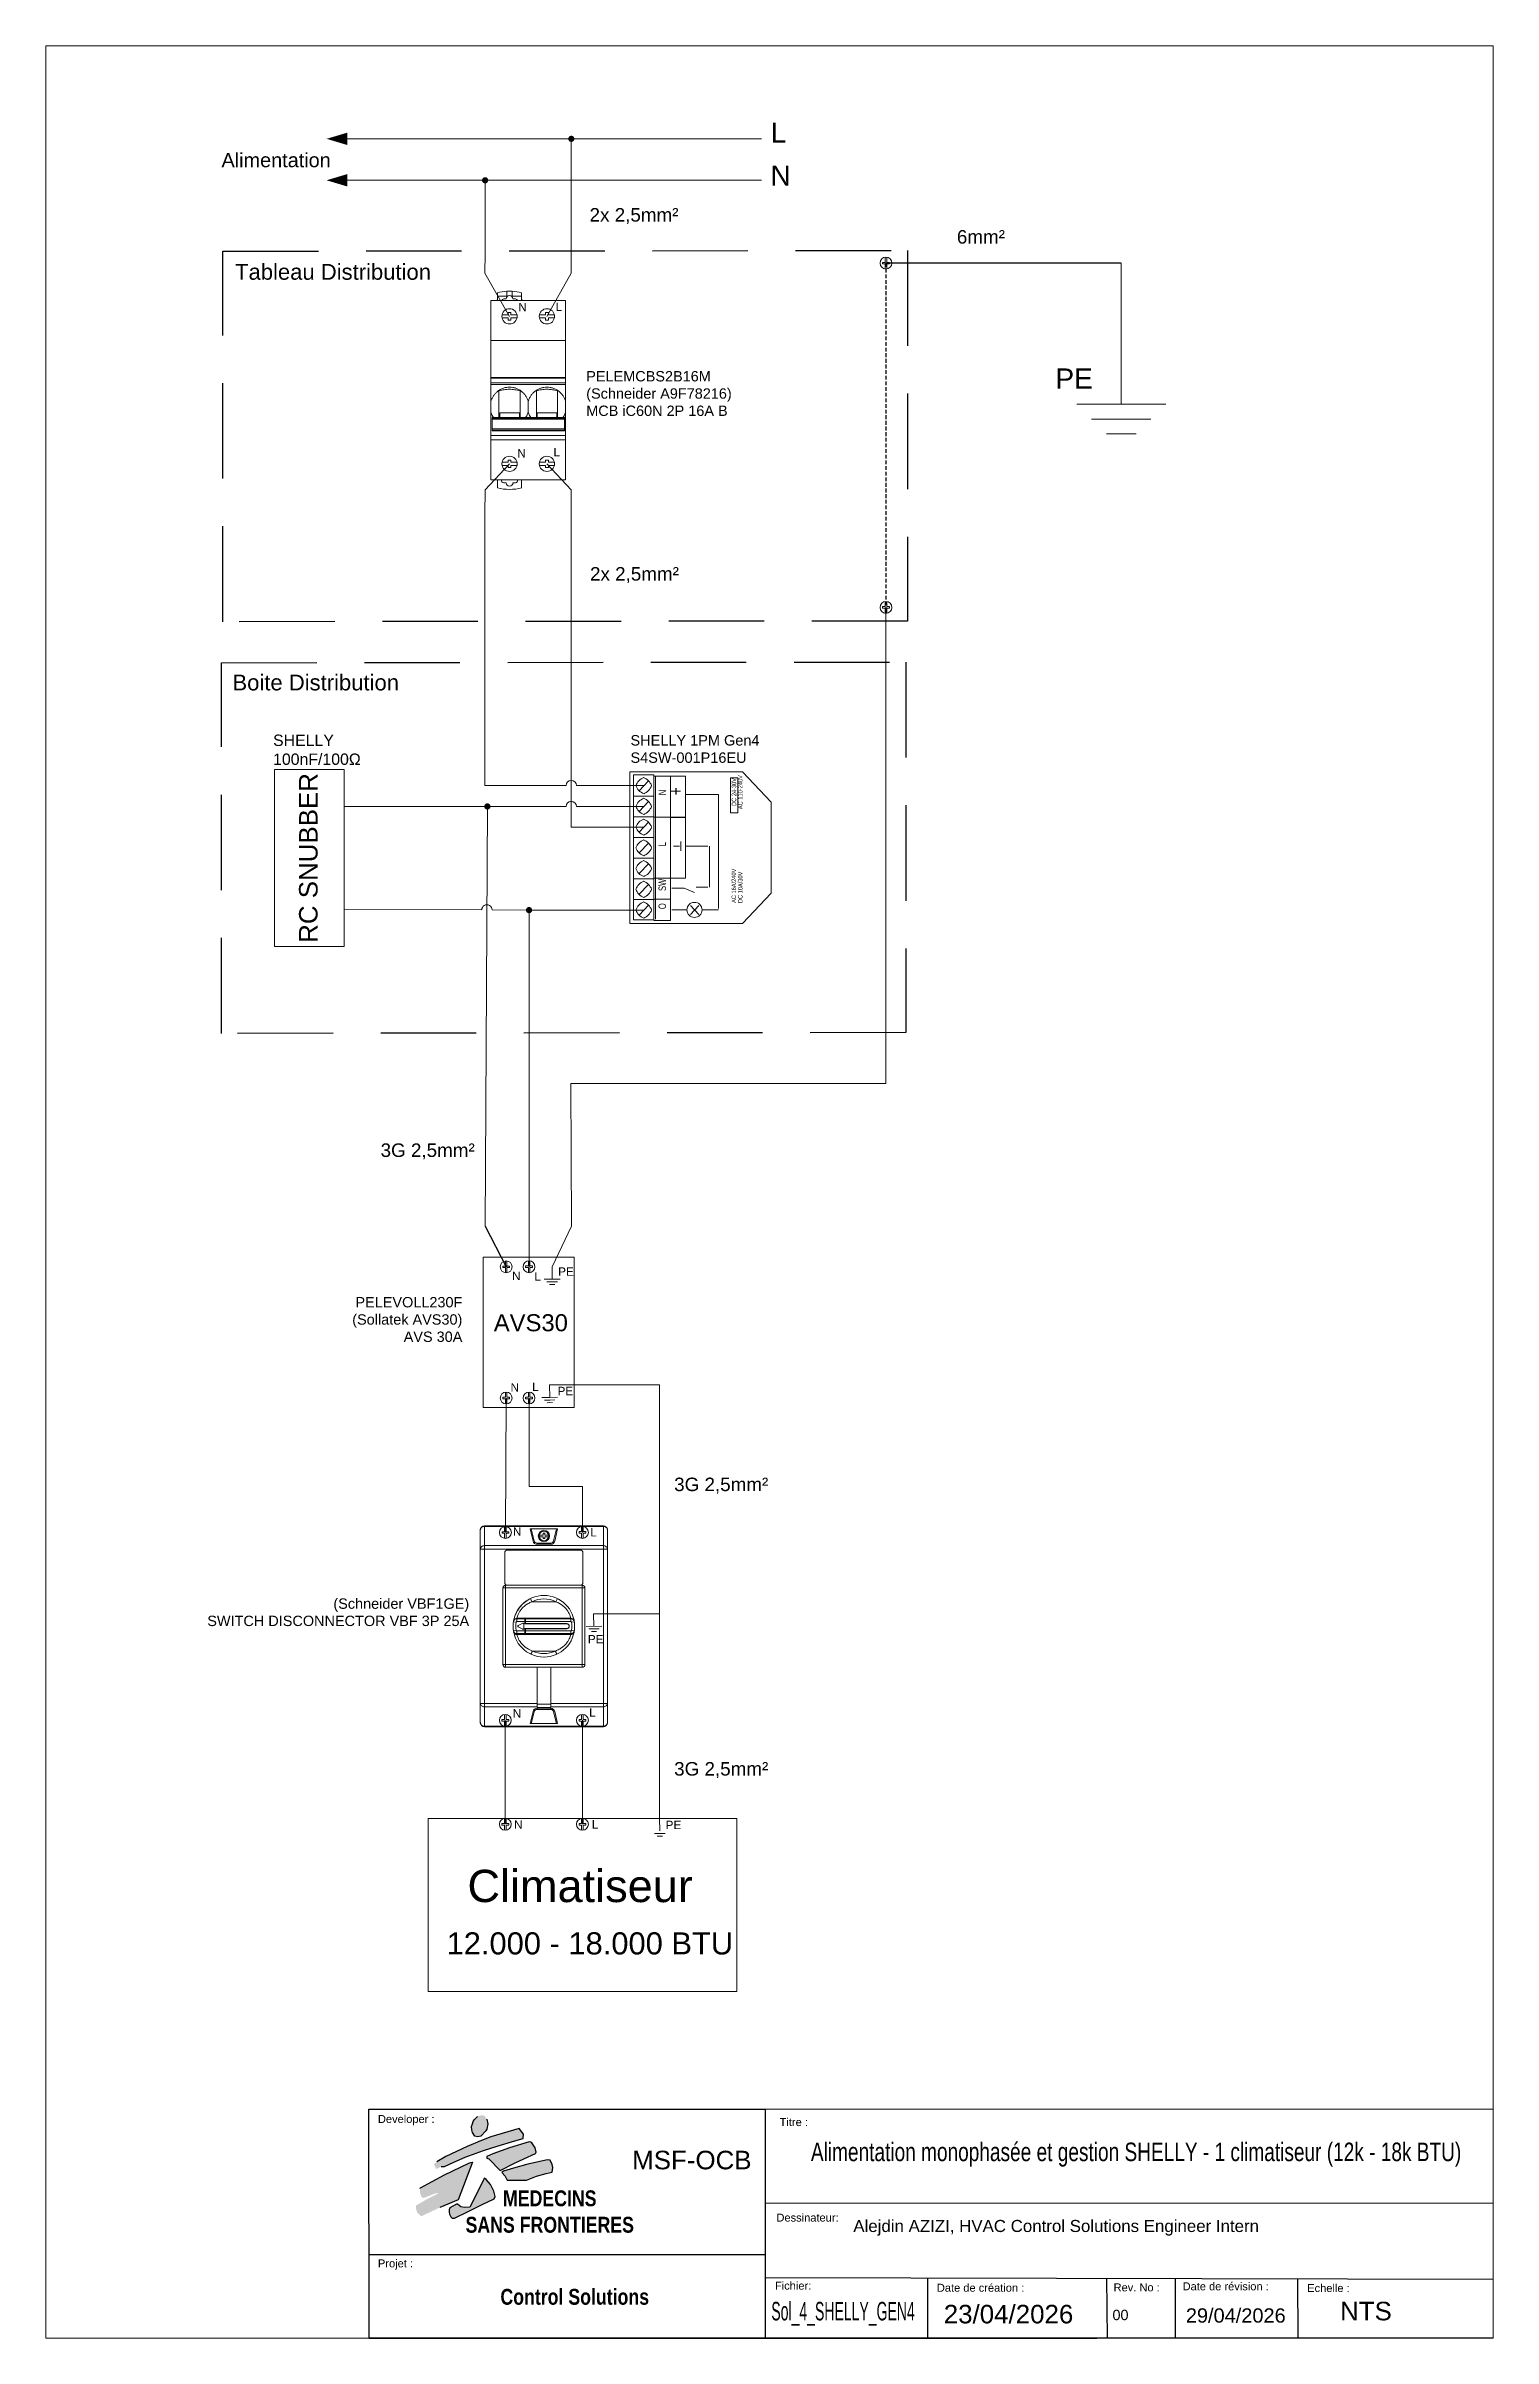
# Paper-space layout 'Layout1' of a CAD drawing. Header units: millimetres. Extents: x 15 to 152, y 29 to 246.
# The model-space entities are those that its viewports show. They can reach past a viewport. Long polylines and large blocks are cut down to what shows.
import ezdxf
from ezdxf.enums import TextEntityAlignment as Align

# ---------------------------------------------------------------- set-up
doc = ezdxf.new("R2010")
doc.units = ezdxf.units.MM
doc.linetypes.add('DASHED2', pattern=[0.375, 0.25, -0.125])
doc.linetypes.add('HIDDEN', pattern=[9.525, 6.35, -3.175])
for name, color, linetype, lineweight in [('01_Puissance', 250, 'Continuous', 20), ('03_Symbole', 250, 'Continuous', 15), ('_PROPRIETE_INTELLECTUELLE_AZIZI', 7, 'Continuous', 5), ('Layer1', 253, 'DASHED2', 18), ('trait fin', 253, 'HIDDEN', 18)]:
    doc.layers.add(name, color=color, linetype=linetype, lineweight=lineweight)
doc.layers.add('04_Texte', color=7, linetype='Continuous')
doc.styles.get("Standard").update_dxf_attribs({"font": 'arial.ttf'})
doc.styles.add('TITLE', font='arial.ttf', dxfattribs={"width": 0.8})

psp = doc.layouts.get("Layout1")

msp = doc.modelspace()

# ---------------------------------------------------------------- texts
at = {"layer": '03_Symbole', "color": 0, "width": 0.72}
for s, height, p in [('N', 1.01, (2681.86, 1733.95)), ('+', 1.82, (2684.08, 1733.95)), ('DC 24-30V', 0.607, (2691.33, 1732.51)), ('AC 110-240V', 0.6074, (2692.18, 1732.08)), ('L', 1.01, (2681.85, 1727.06)), ('SW', 1.012, (2681.86, 1721.05)), ('AC 16A/240V', 0.6074, (2691.31, 1719.43)), ('DC 10A/30V', 0.607, (2692.18, 1719.41)), ('O', 1.01, (2681.86, 1718.59))]:
    msp.add_text(s, height=height, rotation=90, dxfattribs=at).set_placement(p)
at = {"layer": '04_Texte', "attachment_point": 1}
for s, width, gutter_width, heights, insert, char_height in [('L', 10.8148, 13.52, [0], (2695.99, 1824.67), 2.7), ('Alimentation', 5.612, 9.58, [0], (2621.9, 1820.57), 1.9165), ('N', 10.8148, 13.52, [0], (2695.96, 1818.88), 2.7), ('N', 1.1335, 5.67, [0], (2661.93, 1800.35), 1.13), ('L', 1.1335, 5.67, [0], (2666.98, 1800.39), 1.13), ('PELEMCBS2B16M\\P(Schneider A9F78216)\\PMCB iC60N 2P 16A B', 34.2632, 6.98, [8.56], (2671.1, 1791.16), 1.3965), ('PE', 10.8148, 13.52, [0], (2734.4, 1791.51), 2.704), ('L', 1.1335, 5.67, [0], (2666.69, 1780.79), 1.13), ('N', 1.1335, 5.67, [0], (2661.8, 1780.63), 1.13), ('SHELLY\\P100nF/100Ω', 13.9132, 7.65, [0], (2628.86, 1742.13), 1.53), ('SHELLY 1PM Gen4 S4SW-001P16EU', 17.494, 7.01, [0], (2677.07, 1742.06), 1.4011), ('N', 1.1335, 5.67, [0], (2661.09, 1669.7), 1.13), ('L', 1.1335, 5.67, [0], (2664.11, 1669.61), 1.13), ('PE', 1.1335, 5.67, [0], (2667.31, 1670.28), 1.133), ('\\pxqr;PELEVOLL230F\\P(Sollatek AVS30)\\PAVS 30A', 17.33, 6.98, [0], (2637.06, 1666.28), 1.3965), ('AVS30', 10.8576, 11.5, [0], (2658.63, 1663.96), 2.299), ('N', 1.1335, 5.67, [0], (2660.89, 1654.66), 1.13), ('L', 1.1335, 5.67, [0], (2663.81, 1654.74), 1.13), ('PE', 1.1335, 5.67, [0], (2667.23, 1654.17), 1.133), ('N', 1.1335, 5.67, [0], (2661.21, 1635.22), 1.13), ('L', 1.1335, 5.67, [0], (2671.66, 1635.12), 1.13), ('\\pxqr;(Schneider VBF1GE)\\PSWITCH DISCONNECTOR VBF 3P 25A', 36.1815, 6.98, [8.61], (2619.13, 1625.63), 1.3965), ('PE', 1.1335, 5.67, [0], (2671.32, 1620.7), 1.133), ('N', 1.1335, 5.67, [0], (2661.18, 1610.7), 1.13), ('L', 1.1335, 5.67, [0], (2671.5, 1610.81), 1.13), ('N', 1.1335, 5.67, [0], (2661.36, 1595.71), 1.13), ('L', 1.1335, 5.67, [0], (2671.85, 1595.73), 1.13), ('PE', 1.1335, 5.67, [0], (2681.81, 1595.65), 1.133), ('Climatiseur', 38.2093, 21.76, [0], (2655.08, 1589.03), 4.3515), ('12.000 - 18.000 BTU', 40.4111, 14.91, [0], (2652.26, 1580.6), 2.9811)]:
    msp.add_mtext_dynamic_manual_height_columns(s, width=width, gutter_width=gutter_width, heights=heights, dxfattribs=dict(at, insert=insert, char_height=char_height))
at = {"layer": '04_Texte', "lineweight": -3, "attachment_point": 1}
for s, width, gutter_width, insert, char_height in [('2x 2,5mm²', 14.5847, 9.09, (2671.55, 1813.14), 1.818), ('6mm²', 14.5847, 9.09, (2721.1, 1810.17), 1.818), ('Tableau Distribution', 26.434, 10.64, (2623.73, 1805.6), 2.1272), ('2x 2,5mm²', 14.5847, 9.09, (2671.61, 1764.72), 1.818), ('Boite Distribution', 26.434, 10.64, (2623.38, 1750.22), 2.1272), ('3G 2,5mm²', 15.3962, 9.09, (2643.36, 1686.99), 1.818), ('3G 2,5mm²', 14.5847, 9.09, (2682.96, 1641.92), 1.818), ('3G 2,5mm²', 14.5847, 9.09, (2682.96, 1603.56), 1.818)]:
    msp.add_mtext_dynamic_manual_height_columns(s, width=width, gutter_width=gutter_width, heights=[0], dxfattribs=dict(at, insert=insert, char_height=char_height))
at = {"layer": '04_Texte', "insert": (2632.36, 1714.05), "char_height": 2.5, "attachment_point": 1, "rotation": 90}
msp.add_mtext_dynamic_manual_height_columns('RC SNUBBER', width=28.0861, gutter_width=12.5, heights=[0], dxfattribs=at)

# ---------------------------------------------------------------- blocks, each defined once
blk = doc.blocks.new('CARTOUCHE_AZIZI')
at = {"layer": '04_Texte', "linetype": 'Continuous'}
h = blk.add_hatch(color=256, dxfattribs=at)
h.paths.add_polyline_path([(-135.64, 28.9), (-135.78, 29.52), (-135.86, 29.69), (-136.11, 29.98), (-136.37, 30.06), (-136.77, 29.99), (-137.01, 29.9), (-137.47, 29.42), (-137.58, 29.21), (-137.68, 28.9), (-137.81, 28.51), (-137.79, 28.09), (-137.69, 27.72), (-137.36, 27.24), (-136.97, 27.13), (-136.55, 27.23), (-135.88, 27.93), (-135.75, 28.16)])
h.paths.add_polyline_path([(-135.2, 27.13), (-136.46, 26.65), (-138.43, 25.85), (-141.29, 24.49), (-142.52, 23.77), (-142.89, 23.46), (-142.59, 22.8), (-141.91, 23.13), (-141.46, 23.12), (-140.22, 23.71), (-138.66, 24.4), (-136.22, 25.3), (-134.37, 25.88), (-131.99, 26.58), (-130.84, 26.93), (-130.82, 27.49), (-131.4, 28.26)])
h.paths.add_polyline_path([(-137.67, 23.73), (-137.91, 23.69), (-138.2, 23.58), (-141.48, 22), (-144.78, 20.21), (-144.79, 19.63), (-144.6, 19.07), (-144.3, 18.88), (-142.73, 19.5), (-142.31, 19.57), (-142.46, 19.41), (-143.75, 18.78), (-145.3, 17.88), (-145.3, 17.38), (-145.12, 16.89), (-144.62, 16.42), (-142.11, 17.6), (-139.63, 18.65)])
h.paths.add_polyline_path([(-134.76, 18.76), (-134.65, 19.1), (-134.83, 19.83), (-135.26, 20.72), (-135.86, 21.39), (-136.08, 21.55), (-138.07, 17.64), (-138.78, 17.59), (-139.25, 17.72), (-139.7, 18.07), (-139.86, 18.07), (-140.73, 17.57), (-140.83, 17.31), (-140.83, 16.99), (-140.78, 16.7), (-140.63, 16.33), (-140.44, 16.18), (-140.1, 16.15), (-138.28, 17.07), (-136.39, 18.02)])
h.paths.add_polyline_path([(-134.97, 24.83), (-135.76, 24.49), (-135.78, 24.28), (-135.51, 24.16), (-133.95, 22.59), (-132.01, 23.59), (-130.75, 24.18), (-129.2, 24.87), (-129.12, 25.09), (-129.25, 25.66), (-129.7, 26.35), (-129.81, 26.44), (-130.05, 26.45), (-132.72, 25.64)])
h.paths.add_polyline_path([(-132.18, 22.92), (-133.5, 22.49), (-133.73, 22.31), (-133.29, 21.83), (-133.03, 21.31), (-130.39, 21.31), (-129.04, 21.82), (-127.76, 22.18), (-126.94, 22.37), (-126.86, 22.99), (-126.94, 23.41), (-127.22, 24.01), (-127.58, 24.03), (-130.23, 23.44)])
at = {"layer": '04_Texte'}
for p, q in [((-151.65, 30.85), (-98.23, 30.85)), ((-151.65, 11.27), (-98.23, 11.27)), ((-151.65, 0), (-98.23, 0)), ((-98.23, 0), (-53.45, 0))]:
    blk.add_line(p, q, dxfattribs=at)
at = {"layer": '04_Texte', "linetype": 'Continuous'}
for p, q in [((-137.81, 28.51), (-137.68, 28.9)), ((-137.79, 28.09), (-137.81, 28.51)), ((-137.69, 27.72), (-137.79, 28.09)), ((-137.68, 28.9), (-137.58, 29.21)), ((-137.58, 29.21), (-137.47, 29.42)), ((-137.47, 29.42), (-137.01, 29.9)), ((-135.88, 27.93), (-136.55, 27.23)), ((-135.75, 28.16), (-135.88, 27.93)), ((-135.78, 29.52), (-135.64, 28.9)), ((-135.64, 28.9), (-135.75, 28.16)), ((-131.4, 28.26), (-135.2, 27.13)), ((-130.82, 27.49), (-131.4, 28.26)), ((-138.43, 25.85), (-141.29, 24.49)), ((-138.66, 24.4), (-136.22, 25.3)), ((-136.46, 26.65), (-138.43, 25.85)), ((-137.36, 27.24), (-137.69, 27.72)), ((-136.97, 27.13), (-137.36, 27.24)), ((-136.55, 27.23), (-136.97, 27.13)), ((-135.2, 27.13), (-136.46, 26.65)), ((-136.22, 25.3), (-134.37, 25.88)), ((-134.97, 24.83), (-135.76, 24.49)), ((-132.72, 25.64), (-134.97, 24.83)), ((-134.37, 25.88), (-131.99, 26.58)), ((-130.05, 26.45), (-132.72, 25.64)), ((-131.99, 26.58), (-130.84, 26.93)), ((-130.84, 26.93), (-130.82, 27.49)), ((-130.75, 24.18), (-129.2, 24.87)), ((-129.81, 26.44), (-130.05, 26.45)), ((-129.7, 26.35), (-129.81, 26.44)), ((-129.25, 25.66), (-129.7, 26.35)), ((-129.12, 25.09), (-129.25, 25.66)), ((-129.2, 24.87), (-129.12, 25.09)), ((-144.78, 20.21), (-141.48, 22)), ((-141.29, 24.49), (-142.52, 23.77)), ((-141.91, 23.13), (-141.46, 23.12)), ((-141.48, 22), (-138.2, 23.58)), ((-141.46, 23.12), (-140.22, 23.71)), ((-140.22, 23.71), (-138.66, 24.4)), ((-137.67, 23.73), (-139.63, 18.65)), ((-138.2, 23.58), (-137.91, 23.69)), ((-137.91, 23.69), (-137.67, 23.73)), ((-135.76, 24.49), (-135.78, 24.28)), ((-135.78, 24.28), (-135.51, 24.16)), ((-135.51, 24.16), (-133.95, 22.59)), ((-133.95, 22.59), (-132.01, 23.59)), ((-133.5, 22.49), (-133.73, 22.31)), ((-133.73, 22.31), (-133.29, 21.83)), ((-132.18, 22.92), (-133.5, 22.49)), ((-133.29, 21.83), (-133.03, 21.31)), ((-130.23, 23.44), (-132.18, 22.92)), ((-132.01, 23.59), (-130.75, 24.18)), ((-130.39, 21.31), (-129.04, 21.82)), ((-127.58, 24.03), (-130.23, 23.44)), ((-129.04, 21.82), (-127.76, 22.18)), ((-127.76, 22.18), (-126.94, 22.37)), ((-127.22, 24.01), (-127.58, 24.03)), ((-126.94, 23.41), (-127.22, 24.01)), ((-126.86, 22.99), (-126.94, 23.41)), ((-126.94, 22.37), (-126.86, 22.99)), ((-139.63, 18.65), (-142.11, 17.6)), ((-136.08, 21.55), (-138.07, 17.64)), ((-136.39, 18.02), (-134.76, 18.76)), ((-135.86, 21.39), (-136.08, 21.55)), ((-135.26, 20.72), (-135.86, 21.39)), ((-134.83, 19.83), (-135.26, 20.72)), ((-134.65, 19.1), (-134.83, 19.83)), ((-134.76, 18.76), (-134.65, 19.1)), ((-133.03, 21.31), (-130.39, 21.31)), ((-140.73, 17.57), (-140.83, 17.31)), ((-140.83, 17.31), (-140.83, 16.99)), ((-140.83, 16.99), (-140.78, 16.7)), ((-140.78, 16.7), (-140.63, 16.33)), ((-139.86, 18.07), (-140.73, 17.57)), ((-140.63, 16.33), (-140.44, 16.18)), ((-140.44, 16.18), (-140.1, 16.15)), ((-140.1, 16.15), (-138.28, 17.07)), ((-139.7, 18.07), (-139.86, 18.07)), ((-139.25, 17.72), (-139.7, 18.07)), ((-138.78, 17.59), (-139.25, 17.72)), ((-138.07, 17.64), (-138.78, 17.59)), ((-138.28, 17.07), (-136.39, 18.02))]:
    blk.add_line(p, q, dxfattribs=at)
at = {"layer": '04_Texte', "lineweight": -3}
for p, q in [((-98.23, 30.85), (-98.23, 0)), ((-98.23, 18.17), (-0.02, 18.24)), ((-98.23, 8.17), (-0.01, 7.96)), ((-76.3, 8.12), (-76.3, 0)), ((-52.18, 8.07), (-52.06, 0)), ((-42.92, 8.05), (-42.92, 0)), ((-26.4, 8.02), (-26.35, 0))]:
    blk.add_line(p, q, dxfattribs=at)
at = {"layer": '04_Texte'}
blk.add_lwpolyline([(-151.68, 30.85), (0.03, 30.92), (0, 0), (-151.65, 0)], close=True, dxfattribs=at)
at = {"layer": '04_Texte', "style": 'TITLE'}
for s, p in [('Developer :', (-150.45, 29.01)), ('Titre : ', (-96.26, 28.59)), ('Dessinateur: ', (-96.69, 15.71)), ('Projet :', (-150.45, 9.54)), ('Fichier: ', (-96.89, 6.53)), ('Date de création :', (-75.05, 6.25)), ('Rev. No :', (-51.21, 6.3)), ('Date de révision :', (-41.9, 6.44)), ('Echelle : ', (-25.09, 6.21))]:
    blk.add_text(s, height=1.069, dxfattribs=at).set_placement(p)
at = {"layer": '04_Texte', "width": 0.541715}
blk.add_text('Sol_4_SHELLY_GEN4', height=2.5, dxfattribs=at).set_placement((-97.38, 2.38), (-78.03, 2.38), align=Align.FIT)
at = {"layer": '04_Texte', "lineweight": -3, "attachment_point": 1}
for s, width, gutter_width, insert, char_height in [('MSF-OCB', 13.1966, 12.5, (-116.15, 25.26), 2.5), ('Alejdin AZIZI, HVAC Control Solutions Engineer Intern', 58.1415, 8.14, (-86.32, 15.93), 1.6279), ('NTS', 14.2549, 12.5, (-20.66, 4.89), 2.5)]:
    blk.add_mtext_dynamic_manual_height_columns(s, width=width, gutter_width=gutter_width, heights=[0], dxfattribs=dict(at, insert=insert, char_height=char_height))
at = {"layer": '04_Texte', "char_height": 2.1397, "width": 54.778, "attachment_point": 5, "style": 'TITLE'}
for s, insert in [('{\\fArial|b1|i0|c0|p39;MEDECINS\\PSANS FRONTIERES}', (-127.27, 17.05)), ('{\\fArial|b1|i0|c0|p39;Control Solutions}', (-123.9, 5.55))]:
    blk.add_mtext(s, dxfattribs=dict(at, insert=insert))
at = {"layer": '04_Texte', "insert": (-74.12, 4.48), "char_height": 2.5, "attachment_point": 1}
blk.add_mtext_dynamic_manual_height_columns('23/04/2026', width=5.8436, gutter_width=12.5, heights=[0], dxfattribs=at)
at = {"layer": '04_Texte', "width": 8.695618}
blk.add_attdef('TITRE', text='', height=2.5, dxfattribs=at).set_placement((-92.03, 23.86), (-4.31, 23.86), align=Align.FIT)
at = {"layer": '04_Texte'}
for tag, p, height in [('REV_NO', (-51.35, 2.42), 1.39), ('DATE_REV', (-41.45, 2.09), 1.93)]:
    blk.add_attdef(tag, p, '', height=height, dxfattribs=at)
at = {"layer": '_PROPRIETE_INTELLECTUELLE_AZIZI', "insert": (-151.68, 30.87), "char_height": 0.0144, "attachment_point": 1}
blk.add_mtext_dynamic_manual_height_columns('ORIG_DWG_AUTH:_AZIZI_Alejdin_2026', width=0.3855, gutter_width=0.0719, heights=[0], dxfattribs=at)

# ---------------------------------------------------------------- linework, layer by layer
at = {"layer": '01_Puissance'}
for p, q in [((2638.88, 1822.48), (2638.88, 1822.48)), ((2638.88, 1822.48), (2694.74, 1822.48)), ((2669.07, 1807.13), (2669.07, 1822.48)), ((2638.88, 1816.89), (2694.74, 1816.89)), ((2657.46, 1816.89), (2657.45, 1807.03)), ((2657.45, 1807.03), (2657.44, 1804.38)), ((2669.07, 1807.13), (2669.07, 1804.38)), ((2743.27, 1805.72), (2743.27, 1786.69)), ((2657.44, 1804.38), (2660.76, 1798.54)), ((2669.07, 1804.38), (2665.8, 1798.54)), ((2743.27, 1786.69), (2737.27, 1786.69)), ((2737.27, 1786.69), (2749.27, 1786.69)), ((2743.27, 1784.69), (2739.27, 1784.69)), ((2739.27, 1784.69), (2747.27, 1784.69)), ((2743.27, 1782.69), (2741.27, 1782.69)), ((2741.27, 1782.69), (2745.27, 1782.69)), ((2657.45, 1775.16), (2660.76, 1778.65)), ((2669.08, 1775.16), (2665.8, 1778.65)), ((2657.44, 1771.85), (2657.45, 1775.16)), ((2669.08, 1771.95), (2669.08, 1775.16)), ((2657.44, 1771.85), (2657.44, 1735.25)), ((2669.08, 1771.95), (2669.08, 1729.66)), ((2711.53, 1759.28), (2711.53, 1695.06)), ((2657.44, 1735.25), (2668.38, 1735.25)), ((2669.78, 1735.25), (2678.87, 1735.25)), ((2657.77, 1732.44), (2638.46, 1732.42)), ((2657.48, 1675.82), (2657.77, 1732.44)), ((2657.77, 1732.44), (2668.38, 1732.44)), ((2669.78, 1732.44), (2678.87, 1732.44)), ((2669.08, 1729.66), (2678.87, 1729.64)), ((2657, 1718.48), (2638.46, 1718.55)), ((2663.39, 1718.46), (2658.4, 1718.48)), ((2663.39, 1699.15), (2663.39, 1718.46)), ((2663.39, 1718.46), (2678.87, 1718.46)), ((2663.39, 1699.15), (2663.39, 1675.82)), ((2669.02, 1695.06), (2669.12, 1675.82)), ((2711.53, 1695.06), (2669.02, 1695.06)), ((2663.39, 1670.36), (2663.39, 1675.82)), ((2669.12, 1675.82), (2666.5, 1670.36)), ((2666.5, 1670.36), (2666.5, 1668.67)), ((2669.49, 1671.67), (2669.49, 1671.56)), ((2666.5, 1668.67), (2665.43, 1668.67)), ((2665.43, 1668.67), (2667.57, 1668.67)), ((2666.5, 1668.32), (2665.79, 1668.32)), ((2665.79, 1668.32), (2667.21, 1668.32)), ((2666.5, 1667.96), (2666.15, 1667.96)), ((2666.15, 1667.96), (2666.86, 1667.96)), ((2666.14, 1654.44), (2666.17, 1652.75)), ((2681, 1654.44), (2666.14, 1654.44)), ((2681, 1623.57), (2681, 1654.44)), ((2660.3, 1652.66), (2660.2, 1634.52)), ((2663.39, 1652.66), (2663.39, 1640.71)), ((2665.1, 1652.73), (2667.23, 1652.77)), ((2666.17, 1652.75), (2665.1, 1652.73)), ((2665.46, 1652.38), (2666.88, 1652.41)), ((2666.17, 1652.39), (2665.46, 1652.38)), ((2666.18, 1652.04), (2665.82, 1652.03)), ((2665.82, 1652.03), (2666.53, 1652.04)), ((2669.49, 1651.36), (2669.49, 1651.36)), ((2663.39, 1640.71), (2670.59, 1640.71)), ((2670.59, 1640.71), (2670.59, 1634.53)), ((2672.1, 1623.57), (2672.13, 1621.88)), ((2672.1, 1623.57), (2681, 1623.57)), ((2681, 1595.97), (2681, 1623.57)), ((2671.07, 1621.86), (2673.2, 1621.89)), ((2672.13, 1621.88), (2671.07, 1621.86)), ((2671.43, 1621.51), (2672.85, 1621.53)), ((2672.14, 1621.52), (2671.43, 1621.51)), ((2671.79, 1621.16), (2672.5, 1621.17)), ((2672.14, 1621.16), (2671.79, 1621.16)), ((2660.18, 1609.2), (2660.18, 1595.17)), ((2670.59, 1609.2), (2670.59, 1595.17)), ((2681, 1595.97), (2681.02, 1594.28)), ((2680.32, 1593.91), (2681.74, 1593.94)), ((2681.03, 1593.93), (2680.32, 1593.91)), ((2680.68, 1593.56), (2681.39, 1593.58)), ((2681.04, 1593.57), (2680.68, 1593.56))]:
    msp.add_line(p, q, dxfattribs=at)
at = {"layer": '01_Puissance', "lineweight": -3}
for p, q in [((2743.27, 1805.72), (2711.53, 1805.72)), ((2657.48, 1675.82), (2660.29, 1670.36))]:
    msp.add_line(p, q, dxfattribs=at)
at = {"layer": '01_Puissance'}
for points in [[(2638.88, 1822.48, 1.68, 0, 0), (2636.08, 1822.48, 0, 0, 0)], [(2638.88, 1816.89, 1.68, 0, 0), (2636.08, 1816.89, 0, 0, 0)]]:
    msp.add_lwpolyline(points, format="xyseb", dxfattribs=at)
at = {"layer": '01_Puissance', "const_width": 0.419}
for points in [[(2668.88, 1822.48, 1), (2669.3, 1822.48, 1)], [(2657.25, 1816.89, 1), (2657.67, 1816.89, 1)], [(2657.56, 1732.44, 1), (2657.98, 1732.44, 1)], [(2663.18, 1718.46, 1), (2663.6, 1718.46, 1)]]:
    msp.add_lwpolyline(points, format="xyb", close=True, dxfattribs=at)
at = {"layer": '01_Puissance'}
for centre, start in [((2669.08, 1735.25), 0), ((2669.08, 1732.44), 0), ((2657.7, 1718.48), 359.7726)]:
    msp.add_arc(centre, 0.698, start, 180, dxfattribs=at)
at = {"layer": '03_Symbole', "color": 7, "linetype": 'Continuous'}
for p, q in [((2711.07, 1805.82), (2711.07, 1805.61)), ((2711.42, 1805.82), (2711.07, 1805.82)), ((2711.07, 1805.61), (2711.42, 1805.61)), ((2711.42, 1805.82), (2711.42, 1806.51)), ((2711.42, 1805.61), (2711.42, 1804.93)), ((2711.64, 1805.82), (2711.64, 1806.51)), ((2711.99, 1805.82), (2711.64, 1805.82)), ((2711.64, 1805.61), (2711.64, 1804.93)), ((2711.64, 1805.61), (2711.99, 1805.61)), ((2711.99, 1805.61), (2711.99, 1805.82)), ((2658.23, 1776.51), (2658.23, 1800.67)), ((2668.32, 1800.67), (2658.23, 1800.67)), ((2659.13, 1801.24), (2659.13, 1801.71)), ((2659.13, 1800.83), (2659.13, 1801.24)), ((2660.4, 1801.24), (2659.13, 1801.24)), ((2660.31, 1800.89), (2659.97, 1800.89)), ((2660.4, 1801.94), (2660.4, 1801.24)), ((2661.11, 1801.24), (2661.11, 1801.94)), ((2662.38, 1801.24), (2661.11, 1801.24)), ((2661.54, 1800.89), (2661.2, 1800.89)), ((2662.38, 1801.71), (2662.38, 1801.24)), ((2662.38, 1801.24), (2662.38, 1800.83)), ((2668.32, 1776.51), (2668.32, 1800.67)), ((2660.56, 1798.75), (2659.75, 1798.75)), ((2660.56, 1798.32), (2659.75, 1798.32)), ((2660.56, 1798.75), (2660.56, 1799.04)), ((2660.56, 1799.04), (2660.95, 1799.04)), ((2660.56, 1798.04), (2660.56, 1798.32)), ((2660.95, 1798.04), (2660.56, 1798.04)), ((2660.95, 1799.04), (2660.95, 1798.75)), ((2660.95, 1798.75), (2661.76, 1798.75)), ((2660.95, 1798.32), (2660.95, 1798.04)), ((2660.95, 1798.32), (2661.76, 1798.32)), ((2665.6, 1798.75), (2664.8, 1798.75)), ((2665.6, 1798.32), (2664.8, 1798.32)), ((2665.6, 1798.75), (2665.6, 1799.04)), ((2665.6, 1799.04), (2666, 1799.04)), ((2665.6, 1798.04), (2665.6, 1798.32)), ((2666, 1798.04), (2665.6, 1798.04)), ((2666, 1799.04), (2666, 1798.75)), ((2666, 1798.75), (2666.8, 1798.75)), ((2666, 1798.32), (2666, 1798.04)), ((2666, 1798.32), (2666.8, 1798.32)), ((2668.32, 1795.29), (2658.23, 1795.29)), ((2668.32, 1790.3), (2658.23, 1790.3)), ((2658.23, 1790.18), (2668.32, 1790.18)), ((2658.23, 1789.59), (2668.32, 1789.59)), ((2668.32, 1789.36), (2658.23, 1789.36)), ((2659.33, 1784.91), (2659.33, 1788.49)), ((2662.18, 1784.91), (2662.18, 1788.49)), ((2663.28, 1785.62), (2663.28, 1787.04)), ((2664.37, 1784.91), (2664.37, 1788.49)), ((2667.22, 1784.91), (2667.22, 1788.49)), ((2658.39, 1783.12), (2658.39, 1784.91)), ((2658.39, 1784.91), (2668.16, 1784.91)), ((2668.16, 1784.83), (2658.39, 1784.83)), ((2668.16, 1784.67), (2658.39, 1784.67)), ((2659.43, 1784.91), (2659.43, 1785.54)), ((2659.43, 1785.54), (2662.08, 1785.54)), ((2662.08, 1785.54), (2662.08, 1784.91)), ((2664.47, 1785.54), (2667.12, 1785.54)), ((2664.47, 1784.91), (2664.47, 1785.54)), ((2667.12, 1785.54), (2667.12, 1784.91)), ((2668.16, 1784.91), (2668.16, 1783.12)), ((2658.23, 1782.46), (2668.32, 1782.46)), ((2668.32, 1781.89), (2658.23, 1781.89)), ((2668.16, 1783.36), (2658.39, 1783.36)), ((2658.39, 1783.18), (2668.16, 1783.18)), ((2658.39, 1783.12), (2668.16, 1783.12)), ((2660.56, 1778.86), (2659.75, 1778.86)), ((2660.56, 1778.43), (2659.75, 1778.43)), ((2660.56, 1779.14), (2660.95, 1779.14)), ((2660.56, 1778.86), (2660.56, 1779.14)), ((2660.56, 1778.15), (2660.56, 1778.43)), ((2660.95, 1778.15), (2660.56, 1778.15)), ((2660.95, 1779.14), (2660.95, 1778.86)), ((2660.95, 1778.86), (2661.76, 1778.86)), ((2660.95, 1778.43), (2661.76, 1778.43)), ((2660.95, 1778.43), (2660.95, 1778.15)), ((2665.6, 1778.86), (2664.8, 1778.86)), ((2665.6, 1778.43), (2664.8, 1778.43)), ((2665.6, 1779.14), (2666, 1779.14)), ((2665.6, 1778.86), (2665.6, 1779.14)), ((2665.6, 1778.15), (2665.6, 1778.43)), ((2666, 1778.15), (2665.6, 1778.15)), ((2666, 1779.14), (2666, 1778.86)), ((2666, 1778.86), (2666.8, 1778.86)), ((2666, 1778.43), (2666.8, 1778.43)), ((2666, 1778.43), (2666, 1778.15)), ((2658.23, 1776.51), (2668.32, 1776.51)), ((2659.12, 1776.51), (2659.12, 1775.42)), ((2660.3, 1776.08), (2659.97, 1776.08)), ((2661.54, 1776.08), (2661.21, 1776.08)), ((2662.39, 1775.42), (2662.39, 1776.51)), ((2711.07, 1759.39), (2711.07, 1759.18)), ((2711.42, 1759.39), (2711.07, 1759.39)), ((2711.07, 1759.18), (2711.42, 1759.18)), ((2711.42, 1759.39), (2711.42, 1760.07)), ((2711.42, 1759.18), (2711.42, 1758.49)), ((2711.64, 1759.39), (2711.64, 1760.07)), ((2711.99, 1759.39), (2711.64, 1759.39)), ((2711.64, 1759.18), (2711.64, 1758.49)), ((2711.64, 1759.18), (2711.99, 1759.18)), ((2711.99, 1759.18), (2711.99, 1759.39)), ((2659.84, 1670.46), (2659.84, 1670.25)), ((2660.19, 1670.46), (2659.84, 1670.46)), ((2659.84, 1670.25), (2660.19, 1670.25)), ((2660.19, 1670.46), (2660.19, 1671.15)), ((2660.19, 1670.25), (2660.19, 1669.56)), ((2660.4, 1670.46), (2660.4, 1671.15)), ((2660.76, 1670.46), (2660.4, 1670.46)), ((2660.4, 1670.25), (2660.4, 1669.56)), ((2660.4, 1670.25), (2660.76, 1670.25)), ((2660.76, 1670.25), (2660.76, 1670.46)), ((2662.93, 1670.25), (2662.93, 1670.47)), ((2662.93, 1670.47), (2663.29, 1670.47)), ((2663.29, 1670.25), (2662.93, 1670.25)), ((2663.29, 1670.47), (2663.29, 1671.15)), ((2663.29, 1670.25), (2663.29, 1669.57)), ((2663.5, 1670.47), (2663.5, 1671.15)), ((2663.5, 1670.47), (2663.85, 1670.47)), ((2663.5, 1670.25), (2663.5, 1669.57)), ((2663.85, 1670.25), (2663.5, 1670.25)), ((2663.85, 1670.47), (2663.85, 1670.25)), ((2659.84, 1652.76), (2659.84, 1652.55)), ((2660.19, 1652.76), (2659.84, 1652.76)), ((2659.84, 1652.55), (2660.19, 1652.55)), ((2660.19, 1652.76), (2660.19, 1653.45)), ((2660.19, 1652.55), (2660.19, 1651.87)), ((2660.4, 1652.76), (2660.4, 1653.45)), ((2660.76, 1652.76), (2660.4, 1652.76)), ((2660.4, 1652.55), (2660.4, 1651.87)), ((2660.4, 1652.55), (2660.76, 1652.55)), ((2660.76, 1652.55), (2660.76, 1652.76)), ((2662.93, 1652.56), (2662.93, 1652.77)), ((2662.93, 1652.77), (2663.29, 1652.77)), ((2663.29, 1652.56), (2662.93, 1652.56)), ((2663.29, 1652.77), (2663.29, 1653.45)), ((2663.29, 1652.56), (2663.29, 1651.87)), ((2663.5, 1652.77), (2663.5, 1653.45)), ((2663.5, 1652.77), (2663.85, 1652.77)), ((2663.5, 1652.56), (2663.5, 1651.87)), ((2663.85, 1652.56), (2663.5, 1652.56)), ((2663.85, 1652.77), (2663.85, 1652.56)), ((2659.74, 1634.42), (2659.74, 1634.63)), ((2659.74, 1634.63), (2660.09, 1634.63)), ((2660.09, 1634.42), (2659.74, 1634.42)), ((2660.09, 1634.63), (2660.09, 1635.32)), ((2660.09, 1634.42), (2660.09, 1633.73)), ((2660.3, 1634.63), (2660.3, 1635.32)), ((2660.3, 1634.63), (2660.66, 1634.63)), ((2660.3, 1634.42), (2660.3, 1633.73)), ((2660.66, 1634.42), (2660.3, 1634.42)), ((2660.66, 1634.63), (2660.66, 1634.42)), ((2670.13, 1634.42), (2670.13, 1634.64)), ((2670.13, 1634.64), (2670.48, 1634.64)), ((2670.48, 1634.42), (2670.13, 1634.42)), ((2670.48, 1634.64), (2670.48, 1635.32)), ((2670.48, 1634.42), (2670.48, 1633.74)), ((2670.7, 1634.64), (2670.7, 1635.32)), ((2670.7, 1634.64), (2671.05, 1634.64)), ((2670.7, 1634.42), (2670.7, 1633.74)), ((2671.05, 1634.42), (2670.7, 1634.42)), ((2671.05, 1634.64), (2671.05, 1634.42)), ((2659.72, 1609.09), (2659.72, 1609.31)), ((2659.72, 1609.31), (2660.07, 1609.31)), ((2660.07, 1609.09), (2659.72, 1609.09)), ((2660.07, 1609.31), (2660.07, 1609.99)), ((2660.07, 1609.09), (2660.07, 1608.41)), ((2660.29, 1609.31), (2660.29, 1609.99)), ((2660.29, 1609.31), (2660.64, 1609.31)), ((2660.29, 1609.09), (2660.29, 1608.41)), ((2660.64, 1609.09), (2660.29, 1609.09)), ((2660.64, 1609.31), (2660.64, 1609.09)), ((2670.13, 1609.09), (2670.13, 1609.31)), ((2670.13, 1609.31), (2670.48, 1609.31)), ((2670.48, 1609.09), (2670.13, 1609.09)), ((2670.48, 1609.31), (2670.48, 1609.99)), ((2670.48, 1609.09), (2670.48, 1608.41)), ((2670.7, 1609.31), (2670.7, 1609.99)), ((2670.7, 1609.31), (2671.05, 1609.31)), ((2670.7, 1609.09), (2670.7, 1608.41)), ((2671.05, 1609.09), (2670.7, 1609.09)), ((2671.05, 1609.31), (2671.05, 1609.09)), ((2659.72, 1595.28), (2659.72, 1595.07)), ((2660.07, 1595.28), (2659.72, 1595.28)), ((2660.07, 1595.28), (2660.07, 1595.97)), ((2660.29, 1595.28), (2660.29, 1595.97)), ((2660.64, 1595.28), (2660.29, 1595.28)), ((2660.64, 1595.07), (2660.64, 1595.28)), ((2670.13, 1595.07), (2670.13, 1595.28)), ((2670.13, 1595.28), (2670.48, 1595.28)), ((2670.48, 1595.28), (2670.48, 1595.97)), ((2670.69, 1595.28), (2670.69, 1595.97)), ((2670.69, 1595.28), (2671.05, 1595.28)), ((2671.05, 1595.28), (2671.05, 1595.07)), ((2659.72, 1595.07), (2660.07, 1595.07)), ((2660.07, 1595.07), (2660.07, 1594.38)), ((2660.29, 1595.07), (2660.29, 1594.38)), ((2660.29, 1595.07), (2660.64, 1595.07)), ((2670.48, 1595.07), (2670.13, 1595.07)), ((2670.48, 1595.07), (2670.48, 1594.38)), ((2670.69, 1595.07), (2670.69, 1594.38)), ((2671.05, 1595.07), (2670.69, 1595.07))]:
    msp.add_line(p, q, dxfattribs=at)
at = {"layer": '03_Symbole', "color": 0}
for p, q in [((2679.5, 1735.9), (2678.25, 1734.57)), ((2680.24, 1736.51), (2682.46, 1736.51)), ((2680.44, 1736.51), (2680.44, 1717.26)), ((2682.46, 1717.05), (2682.46, 1736.51)), ((2680.23, 1733.85), (2677.47, 1733.85)), ((2679.5, 1733.1), (2678.25, 1731.77)), ((2688.94, 1734.05), (2684.49, 1734.05)), ((2688.94, 1734.05), (2688.94, 1718.69)), ((2680.23, 1731.05), (2677.47, 1731.05)), ((2680.23, 1728.26), (2677.47, 1728.26)), ((2679.5, 1730.3), (2678.25, 1728.97)), ((2680.24, 1730.98), (2682.46, 1730.98)), ((2680.23, 1725.46), (2677.47, 1725.46)), ((2679.5, 1727.51), (2678.25, 1726.18)), ((2682.87, 1727.09), (2683.68, 1727.09)), ((2683.88, 1726.47), (2683.88, 1727.7)), ((2687.52, 1727.09), (2684.49, 1727.09)), ((2687.73, 1727.09), (2687.73, 1721.56)), ((2680.23, 1722.67), (2677.47, 1722.67)), ((2679.5, 1724.71), (2678.25, 1723.38)), ((2680.24, 1722.79), (2682.46, 1722.79)), ((2680.23, 1719.87), (2677.47, 1719.87)), ((2679.5, 1721.92), (2678.25, 1720.59)), ((2679.5, 1719.12), (2678.25, 1717.79)), ((2680.24, 1719.92), (2682.46, 1719.92)), ((2684.29, 1721.44), (2682.67, 1721.44)), ((2685.7, 1720.82), (2684.29, 1721.44)), ((2686.31, 1719.1), (2685.15, 1717.88)), ((2686.31, 1717.88), (2685.15, 1719.1)), ((2687.52, 1721.56), (2685.91, 1721.56)), ((2680.24, 1717.05), (2682.46, 1717.05)), ((2684.69, 1718.49), (2682.67, 1718.49)), ((2688.94, 1718.49), (2686.72, 1718.49))]:
    msp.add_line(p, q, dxfattribs=at)
at = {"layer": '03_Symbole', "color": 7}
for p, q in [((2657.37, 1635.43), (2657.37, 1608.33)), ((2657.37, 1635.43), (2673.41, 1635.43)), ((2673.41, 1608.33), (2673.41, 1635.43)), ((2656.81, 1608.88), (2656.81, 1634.87)), ((2673.41, 1635.35), (2657.37, 1635.35)), ((2657.37, 1632.75), (2673.41, 1632.75)), ((2663.54, 1635), (2663.93, 1633.36)), ((2663.54, 1635), (2667.23, 1635)), ((2664.07, 1633.4), (2663.69, 1635)), ((2663.93, 1633.36), (2664.07, 1633.4)), ((2664.47, 1633.08), (2664.47, 1632.94)), ((2664.47, 1633.08), (2666.31, 1633.08)), ((2666.31, 1632.94), (2664.47, 1632.94)), ((2664.75, 1634.17), (2665.28, 1634.17)), ((2665.28, 1633.95), (2664.75, 1633.95)), ((2665.28, 1634.17), (2665.28, 1634.41)), ((2665.28, 1633.71), (2665.28, 1633.95)), ((2665.5, 1634.41), (2665.5, 1634.17)), ((2665.5, 1634.17), (2666.02, 1634.17)), ((2665.5, 1633.95), (2665.5, 1633.71)), ((2666.02, 1633.95), (2665.5, 1633.95)), ((2666.31, 1632.94), (2666.31, 1633.08)), ((2667.08, 1635), (2666.7, 1633.4)), ((2666.7, 1633.4), (2666.85, 1633.36)), ((2667.23, 1635), (2666.85, 1633.36)), ((2673.96, 1608.88), (2673.96, 1634.87)), ((2673.96, 1632.27), (2656.81, 1632.27)), ((2660.11, 1627.77), (2660.11, 1631.78)), ((2660.48, 1632.14), (2670.29, 1632.14)), ((2670.66, 1631.78), (2670.66, 1627.77)), ((2670.92, 1627.04), (2659.86, 1627.04)), ((2659.86, 1616.71), (2659.86, 1627.04)), ((2660.23, 1627.41), (2660.23, 1616.35)), ((2660.23, 1627.41), (2670.55, 1627.41)), ((2670.55, 1616.35), (2670.55, 1627.41)), ((2670.92, 1627.04), (2670.92, 1616.71)), ((2663.56, 1625.6), (2663.76, 1625.19)), ((2663.76, 1625.19), (2667.01, 1625.19)), ((2667.01, 1625.19), (2667.22, 1625.6)), ((2661.65, 1622.43), (2661.28, 1622.49)), ((2661.28, 1622.49), (2661.29, 1622.49)), ((2661.28, 1621.27), (2661.65, 1621.32)), ((2661.28, 1621.26), (2661.28, 1621.27)), ((2661.28, 1621.26), (2661.29, 1621.2)), ((2661.29, 1622.54), (2661.29, 1622.49)), ((2661.74, 1622.88), (2661.76, 1622.97)), ((2661.74, 1622.88), (2669.03, 1622.88)), ((2661.74, 1622.88), (2661.74, 1622.51)), ((2661.74, 1622.51), (2662.82, 1622.51)), ((2662.82, 1621.25), (2661.74, 1621.25)), ((2661.74, 1621.25), (2661.74, 1620.88)), ((2669.03, 1620.88), (2661.74, 1620.88)), ((2661.76, 1620.76), (2661.74, 1620.88)), ((2669.02, 1622.97), (2661.76, 1622.97)), ((2661.76, 1620.76), (2669.02, 1620.76)), ((2662.54, 1622.28), (2661.93, 1621.96)), ((2661.93, 1621.79), (2662.54, 1621.47)), ((2662.68, 1622.2), (2662.68, 1621.55)), ((2662.82, 1622.19), (2662.82, 1622.88)), ((2668.47, 1622.19), (2662.82, 1622.19)), ((2662.82, 1621.56), (2668.47, 1621.56)), ((2662.82, 1620.88), (2662.82, 1621.56)), ((2662.9, 1622.23), (2662.9, 1622.88)), ((2662.9, 1622.51), (2669.03, 1622.51)), ((2662.9, 1622.23), (2668.47, 1622.23)), ((2668.47, 1621.53), (2662.9, 1621.53)), ((2662.9, 1620.88), (2662.9, 1621.53)), ((2669.03, 1621.25), (2662.9, 1621.25)), ((2669.02, 1622.97), (2669.03, 1622.88)), ((2669.03, 1620.88), (2669.02, 1620.76)), ((2669.03, 1622.51), (2669.03, 1622.88)), ((2669.03, 1620.88), (2669.03, 1621.25)), ((2669.49, 1622.49), (2669.12, 1622.43)), ((2669.13, 1621.32), (2669.49, 1621.27)), ((2669.49, 1622.49), (2669.48, 1622.54)), ((2669.48, 1621.21), (2669.49, 1621.26)), ((2669.49, 1622.49), (2669.49, 1622.49)), ((2669.49, 1621.27), (2669.49, 1621.26)), ((2666.94, 1618.54), (2663.83, 1618.54)), ((2665.37, 1617.73), (2665.39, 1617.73)), ((2665.39, 1617.73), (2665.41, 1617.73)), ((2659.86, 1616.71), (2670.92, 1616.71)), ((2670.55, 1616.35), (2660.23, 1616.35)), ((2664.47, 1610.9), (2664.47, 1616.35)), ((2666.31, 1616.35), (2666.31, 1610.9)), ((2656.81, 1611.48), (2664.47, 1611.48)), ((2664.47, 1611.01), (2657.37, 1611.01)), ((2664.47, 1611.38), (2666.31, 1611.38)), ((2666.31, 1610.9), (2664.47, 1610.9)), ((2664.47, 1610.82), (2666.31, 1610.82)), ((2664.47, 1610.82), (2664.47, 1610.67)), ((2666.31, 1611.48), (2673.96, 1611.48)), ((2673.41, 1611.01), (2666.31, 1611.01)), ((2666.31, 1610.67), (2666.31, 1610.82)), ((2657.37, 1608.4), (2673.41, 1608.4)), ((2673.41, 1608.33), (2657.37, 1608.33)), ((2663.54, 1608.75), (2663.93, 1610.39)), ((2667.23, 1608.75), (2663.54, 1608.75)), ((2663.69, 1608.75), (2664.07, 1610.35)), ((2664.07, 1610.35), (2663.93, 1610.39)), ((2666.31, 1610.67), (2664.47, 1610.67)), ((2666.85, 1610.39), (2666.7, 1610.35)), ((2666.7, 1610.35), (2667.08, 1608.75)), ((2667.23, 1608.75), (2666.85, 1610.39))]:
    msp.add_line(p, q, dxfattribs=at)
at = {"layer": '03_Symbole', "color": 7, "linetype": 'Continuous'}
for points in [[(2658.59, 1784.91), (2658.4, 1785.17), (2658.23, 1785.62)], [(2663.28, 1785.62), (2663.1, 1785.14), (2662.92, 1784.91)], [(2663.63, 1784.91), (2663.45, 1785.16), (2663.28, 1785.62)], [(2668.32, 1785.62), (2668.14, 1785.14), (2667.96, 1784.91)]]:
    msp.add_lwpolyline(points, dxfattribs=at)
at = {"layer": '03_Symbole'}
for points in [[(2629.07, 1737.42), (2638.46, 1737.42), (2638.46, 1713.55), (2629.07, 1713.55)], [(2657.2, 1671.67), (2669.49, 1671.67), (2669.49, 1651.36), (2657.2, 1651.36)], [(2649.77, 1595.97), (2691.41, 1595.97), (2691.41, 1572.63), (2649.77, 1572.63)]]:
    msp.add_lwpolyline(points, close=True, dxfattribs=at)
at = {"layer": '03_Symbole', "color": 7}
msp.add_lwpolyline([(2663.56, 1625.6), (2663.28, 1625.45), (2662.97, 1625.25), (2662.69, 1625.03), (2662.44, 1624.8), (2662.22, 1624.56), (2662.03, 1624.32), (2661.87, 1624.08), (2661.74, 1623.85), (2661.63, 1623.62), (2661.54, 1623.42), (2661.47, 1623.23), (2661.41, 1623.07), (2661.38, 1622.93), (2661.35, 1622.82), (2661.33, 1622.73), (2661.31, 1622.66), (2661.31, 1622.62), (2661.3, 1622.6)], dxfattribs=at)
at = {"layer": '03_Symbole', "color": 0}
for points in [[(2677, 1737.12, 0), (2692.18, 1737.12, 0), (2696.03, 1733.03, 0), (2696.03, 1720.74, 0), (2692.18, 1716.64, 0), (2677, 1716.64, 0), (2677, 1737.12, 0)], [(2677.48, 1717.14, 0), (2677.48, 1736.71, 0), (2680.24, 1736.71, 0), (2680.24, 1717.14, 0), (2677.48, 1717.14, 0)], [(2682.46, 1731, 0), (2682.46, 1736.51, 0), (2684.49, 1736.51, 0), (2684.49, 1731, 0), (2682.46, 1731, 0)], [(2690.56, 1731.59, 0), (2690.56, 1736.3, 0), (2691.57, 1736.3, 0), (2691.57, 1731.59, 0), (2690.56, 1731.59, 0)], [(2682.46, 1722.78, 0), (2682.46, 1730.96, 0), (2684.49, 1730.96, 0), (2684.49, 1722.78, 0), (2682.46, 1722.78, 0)]]:
    msp.add_polyline3d(points, dxfattribs=at)
at = {"layer": '03_Symbole', "color": 7, "linetype": 'Continuous'}
for centre, radius in [((2711.53, 1805.72), 0.798), ((2660.76, 1798.54), 1.03), ((2665.8, 1798.54), 1.03), ((2660.76, 1778.65), 1.03), ((2665.8, 1778.65), 1.03), ((2711.53, 1759.28), 0.798), ((2660.3, 1670.35), 0.798), ((2663.39, 1670.36), 0.798), ((2660.3, 1652.66), 0.798), ((2663.39, 1652.66), 0.798), ((2660.2, 1634.52), 0.798), ((2670.59, 1634.53), 0.798), ((2660.18, 1609.2), 0.798), ((2670.59, 1609.2), 0.798), ((2660.18, 1595.17), 0.798), ((2670.59, 1595.17), 0.798)]:
    msp.add_circle(centre, radius, dxfattribs=at)
at = {"layer": '03_Symbole', "color": 0}
msp.add_circle((2685.7, 1718.49), 1.02, dxfattribs=at)
at = {"layer": '03_Symbole', "color": 7}
for radius in [0.765, 0.645]:
    msp.add_circle((2665.39, 1634.06), radius, dxfattribs=at)
at = {"layer": '03_Symbole', "color": 7, "linetype": 'Continuous'}
for centre, radius, start, end in [((2658.85, 1800.9), 0.284, 308.5163, 347.0319), ((2658.85, 1800.9), 0.284, 347.0631, 359.9849), ((2660.76, 1796.44), 5.51, 93.7668, 107.1978), ((2659.97, 1800.6), 0.285, 90.0557, 166.524), ((2660.76, 1796.44), 5.51, 86.3591, 93.7668), ((2660.76, 1796.44), 5.51, 72.9337, 86.3591), ((2661.54, 1800.6), 0.285, 13.4739, 89.9443), ((2662.66, 1800.9), 0.284, 180.0152, 192.8736), ((2662.66, 1800.9), 0.284, 192.9049, 231.4838), ((2660.76, 1781.47), 6.27, 254.849, 285.151), ((2659.97, 1776.37), 0.285, 149.9964, 270), ((2660.76, 1776.08), 0.456, 180, 0), ((2661.54, 1776.37), 0.285, 270, 30.0038)]:
    msp.add_arc(centre, radius, start, end, dxfattribs=at)
at = {"layer": '03_Symbole', "color": 0}
for centre, start, end in [((2679.57, 1734.55), 112.0033, 158.8032), ((2679.57, 1735.95), 201.266, 248.067), ((2678.13, 1734.55), 21.243, 68.0438), ((2678.13, 1735.94), 291.98, 338.78), ((2679.57, 1731.76), 112.0033, 158.8032), ((2679.57, 1733.15), 201.266, 248.067), ((2678.13, 1731.76), 21.243, 68.0438), ((2678.13, 1733.15), 291.98, 338.78), ((2679.57, 1728.96), 112.0033, 158.8032), ((2679.57, 1730.35), 201.266, 248.067), ((2678.13, 1728.96), 21.243, 68.0438), ((2678.13, 1730.35), 291.98, 338.78), ((2679.57, 1726.16), 112.0033, 158.8032), ((2679.57, 1727.56), 201.266, 248.067), ((2679.57, 1723.37), 112.0033, 158.8032), ((2678.13, 1726.16), 21.243, 68.0438), ((2678.13, 1727.56), 291.98, 338.78), ((2678.13, 1723.37), 21.243, 68.0438), ((2679.57, 1724.76), 201.266, 248.067), ((2679.57, 1720.57), 112.0033, 158.8032), ((2678.13, 1724.76), 291.98, 338.78), ((2678.13, 1720.57), 21.243, 68.0438), ((2679.57, 1721.96), 201.266, 248.067), ((2679.57, 1717.78), 112.0033, 158.8032), ((2678.13, 1721.96), 291.98, 338.78), ((2678.13, 1717.78), 21.243, 68.0438), ((2679.57, 1719.17), 201.266, 248.067), ((2678.13, 1719.17), 291.98, 338.78)]:
    msp.add_arc(centre, 1.92, start, end, dxfattribs=at)
at = {"layer": '03_Symbole', "color": 7}
for centre, radius, start, end in [((2657.37, 1634.87), 0.553, 90, 180), ((2673.41, 1634.87), 0.553, 0, 90), ((2664.47, 1633.49), 0.553, 193.1999, 270), ((2664.47, 1633.49), 0.406, 193.1999, 270), ((2665.39, 1634.06), 0.369, 72.5424, 107.4576), ((2665.39, 1634.06), 0.369, 252.5424, 287.4576), ((2666.31, 1633.49), 0.406, 270, 346.8001), ((2666.31, 1633.49), 0.553, 270, 346.8001), ((2660.48, 1631.78), 0.369, 90, 180), ((2670.29, 1631.78), 0.369, 0, 90), ((2660.23, 1627.04), 0.369, 90, 180), ((2660.48, 1627.77), 0.369, 180, 270), ((2670.29, 1627.77), 0.369, 270, 0), ((2670.55, 1627.04), 0.369, 0, 90), ((2665.39, 1621.88), 4.15, 270.3268, 269.7091), ((2665.39, 1621.88), 3.69, 63.8397, 116.1603), ((2661.74, 1621.34), 0.461, 189.3762, 270.0443), ((2661.74, 1622.42), 0.461, 89.9713, 170.721), ((2661.76, 1622.51), 0.461, 89.9771, 170.0305), ((2661.76, 1621.22), 0.461, 190.227, 270.0354), ((2665.39, 1621.88), 3.78, 171.5146, 188.3884), ((2661.74, 1622.42), 0.0922, 90.0179, 171.5334), ((2661.74, 1621.34), 0.0922, 188.3599, 269.9749), ((2661.97, 1621.88), 0.0922, 117.9019, 242), ((2662.58, 1622.2), 0.0922, 0, 117.9019), ((2662.58, 1621.55), 0.0922, 242, 0), ((2668.47, 1621.88), 0.35, 270, 90), ((2668.47, 1621.88), 0.313, 270, 90), ((2669.02, 1622.51), 0.461, 9.9695, 90.0229), ((2669.02, 1621.22), 0.461, 269.9646, 349.773), ((2669.03, 1622.42), 0.461, 9.2833, 90.0286), ((2669.03, 1622.42), 0.0922, 8.4662, 89.9826), ((2669.03, 1621.34), 0.0922, 270.0299, 351.6357), ((2669.03, 1621.34), 0.461, 269.9641, 350.6738), ((2665.39, 1621.88), 3.78, 351.6115, 8.4854), ((2665.39, 1621.88), 3.69, 245.1039, 270.0004), ((2665.39, 1621.88), 3.69, 269.9996, 294.8961), ((2660.23, 1616.71), 0.369, 180, 270), ((2670.55, 1616.71), 0.369, 270, 0), ((2664.47, 1610.26), 0.553, 90, 166.8001), ((2666.31, 1610.26), 0.553, 13.1999, 90), ((2657.37, 1608.88), 0.553, 180, 270), ((2664.47, 1610.26), 0.406, 90, 166.8001), ((2666.31, 1610.26), 0.406, 13.1999, 90), ((2673.41, 1608.88), 0.553, 270, 0)]:
    msp.add_arc(centre, radius, start, end, dxfattribs=at)
at = {"layer": '03_Symbole', "color": 7, "linetype": 'Continuous'}
msp.add_ellipse((2660.76, 1800.89), major_axis=(0, 0.443), ratio=0.997493, start_param=-1.570796, end_param=1.570796, dxfattribs=at)
for points, knots in [([(2659.13, 1800.83), (2659.13, 1800.8), (2659.12, 1800.74), (2659.1, 1800.69), (2659.08, 1800.67)], [0, 0, 0, 0, 0.500039, 1, 1, 1, 1]), ([(2662.43, 1800.67), (2662.41, 1800.69), (2662.39, 1800.74), (2662.38, 1800.8), (2662.38, 1800.83)], [0, 0, 0, 0, 0.499961, 1, 1, 1, 1]), ([(2658.23, 1787.04), (2658.27, 1787.16), (2658.35, 1787.4), (2658.52, 1787.73), (2658.74, 1788.04), (2658.91, 1788.22), (2659, 1788.3)], [0, 0, 0, 0, 0.249803, 0.499808, 0.749905, 1, 1, 1, 1]), ([(2660.76, 1788.99), (2660.59, 1788.99), (2660.27, 1788.96), (2659.81, 1788.83), (2659.37, 1788.61), (2659.12, 1788.41), (2659, 1788.3)], [0, 0, 0, 0, 0.249983, 0.499973, 0.749982, 1, 1, 1, 1]), ([(2660.76, 1788.71), (2660.51, 1788.71), (2660.03, 1788.67), (2659.56, 1788.56), (2659.33, 1788.49)], [0, 0, 0, 0, 0.509146, 1, 1, 1, 1]), ([(2660.76, 1788.99), (2660.9, 1788.99), (2661.11, 1788.98), (2661.39, 1788.92), (2661.67, 1788.83), (2661.99, 1788.69), (2662.35, 1788.45), (2662.67, 1788.16), (2662.93, 1787.83), (2663.14, 1787.45), (2663.24, 1787.18), (2663.28, 1787.04)], [0, 0, 0, 0, 0.125046, 0.187644, 0.250209, 0.375224, 0.500253, 0.625262, 0.750232, 0.875163, 1, 1, 1, 1]), ([(2662.18, 1788.49), (2661.95, 1788.56), (2661.48, 1788.67), (2661, 1788.71), (2660.76, 1788.71)], [0, 0, 0, 0, 0.490854, 1, 1, 1, 1]), ([(2663.28, 1787.04), (2663.31, 1787.18), (2663.41, 1787.45), (2663.62, 1787.83), (2663.88, 1788.16), (2664.2, 1788.45), (2664.56, 1788.69), (2664.95, 1788.86), (2665.37, 1788.97), (2665.66, 1788.99), (2665.8, 1788.99)], [0, 0, 0, 0, 0.124861, 0.249813, 0.374793, 0.499813, 0.624849, 0.749888, 0.874952, 1, 1, 1, 1]), ([(2665.8, 1788.71), (2665.55, 1788.71), (2665.07, 1788.67), (2664.6, 1788.56), (2664.37, 1788.49)], [0, 0, 0, 0, 0.509146, 1, 1, 1, 1]), ([(2665.8, 1788.99), (2665.94, 1788.99), (2666.16, 1788.98), (2666.43, 1788.92), (2666.71, 1788.83), (2667.04, 1788.69), (2667.4, 1788.45), (2667.71, 1788.16), (2667.98, 1787.83), (2668.18, 1787.45), (2668.28, 1787.18), (2668.32, 1787.04)], [0, 0, 0, 0, 0.125046, 0.187644, 0.250209, 0.375224, 0.500253, 0.625262, 0.750232, 0.875163, 1, 1, 1, 1]), ([(2667.22, 1788.49), (2667, 1788.56), (2666.53, 1788.67), (2666.04, 1788.71), (2665.8, 1788.71)], [0, 0, 0, 0, 0.490854, 1, 1, 1, 1])]:
    msp.add_open_spline(points, degree=3, knots=knots, dxfattribs=at)
at = {"layer": '03_Symbole', "color": 7}
for points, knots in [([(2657.37, 1635.35), (2657.3, 1635.35), (2657.15, 1635.33), (2656.97, 1635.22), (2656.87, 1635.09), (2656.82, 1634.97), (2656.81, 1634.9), (2656.81, 1634.87)], [0, 0, 0, 0, 0.265958, 0.522635, 0.765644, 0.883584, 1, 1, 1, 1]), ([(2656.81, 1632.27), (2656.81, 1632.3), (2656.82, 1632.36), (2656.87, 1632.48), (2656.97, 1632.62), (2657.15, 1632.72), (2657.3, 1632.75), (2657.37, 1632.75)], [0, 0, 0, 0, 0.116416, 0.234356, 0.477365, 0.734042, 1, 1, 1, 1]), ([(2673.96, 1634.87), (2673.96, 1634.9), (2673.95, 1634.97), (2673.91, 1635.09), (2673.8, 1635.22), (2673.62, 1635.33), (2673.48, 1635.35), (2673.41, 1635.35)], [0, 0, 0, 0, 0.116416, 0.234356, 0.477365, 0.734042, 1, 1, 1, 1]), ([(2673.41, 1632.75), (2673.48, 1632.75), (2673.62, 1632.72), (2673.8, 1632.62), (2673.91, 1632.48), (2673.95, 1632.36), (2673.96, 1632.3), (2673.96, 1632.27)], [0, 0, 0, 0, 0.265956, 0.522634, 0.765644, 0.883584, 1, 1, 1, 1]), ([(2661.76, 1622.97), (2661.78, 1623.07), (2661.83, 1623.26), (2661.95, 1623.57), (2662.15, 1623.92), (2662.43, 1624.29), (2662.81, 1624.65), (2663.26, 1624.95), (2663.59, 1625.12), (2663.76, 1625.19)], [0, 0, 0, 0, 0.091082, 0.192368, 0.323831, 0.47747, 0.645014, 0.820323, 1, 1, 1, 1]), ([(2667.01, 1625.19), (2667.35, 1625.05), (2667.97, 1624.69), (2668.62, 1624), (2668.91, 1623.39), (2669, 1623.07), (2669.02, 1622.97)], [0, 0, 0, 0, 0.354895, 0.6759, 0.908711, 1, 1, 1, 1]), ([(2663.83, 1618.54), (2663.49, 1618.67), (2662.86, 1619.01), (2662.18, 1619.71), (2661.87, 1620.33), (2661.78, 1620.67), (2661.76, 1620.76)], [0, 0, 0, 0, 0.352133, 0.672179, 0.906383, 1, 1, 1, 1]), ([(2669.02, 1620.76), (2668.99, 1620.67), (2668.94, 1620.47), (2668.81, 1620.14), (2668.6, 1619.79), (2668.3, 1619.41), (2667.91, 1619.06), (2667.45, 1618.76), (2667.11, 1618.6), (2666.94, 1618.54)], [0, 0, 0, 0, 0.093411, 0.195614, 0.32755, 0.481015, 0.647748, 0.821809, 1, 1, 1, 1]), ([(2663.64, 1618.11), (2663.64, 1618.11), (2663.64, 1618.11), (2663.64, 1618.12), (2663.64, 1618.12), (2663.64, 1618.12), (2663.65, 1618.13), (2663.65, 1618.13), (2663.65, 1618.14), (2663.66, 1618.16), (2663.67, 1618.18), (2663.68, 1618.21), (2663.7, 1618.24), (2663.71, 1618.27), (2663.73, 1618.32), (2663.76, 1618.38), (2663.8, 1618.46), (2663.82, 1618.51), (2663.83, 1618.54)], [0, 0, 0, 0, 0.001023, 0.004114, 0.009352, 0.01681, 0.026561, 0.038678, 0.0703, 0.112061, 0.163554, 0.224174, 0.293318, 0.370216, 0.453445, 0.632549, 0.81832, 1, 1, 1, 1]), ([(2667.13, 1618.11), (2667.13, 1618.11), (2667.13, 1618.11), (2667.13, 1618.12), (2667.13, 1618.12), (2667.13, 1618.12), (2667.13, 1618.13), (2667.12, 1618.13), (2667.12, 1618.14), (2667.11, 1618.16), (2667.1, 1618.18), (2667.09, 1618.21), (2667.08, 1618.24), (2667.06, 1618.27), (2667.04, 1618.32), (2667.01, 1618.38), (2666.97, 1618.46), (2666.95, 1618.51), (2666.94, 1618.54)], [0, 0, 0, 0, 0.001023, 0.004114, 0.009352, 0.01681, 0.026561, 0.038678, 0.0703, 0.112061, 0.163554, 0.224174, 0.293318, 0.370216, 0.453445, 0.632549, 0.81832, 1, 1, 1, 1]), ([(2657.37, 1611.01), (2657.3, 1611.01), (2657.15, 1611.03), (2656.97, 1611.13), (2656.87, 1611.27), (2656.82, 1611.39), (2656.81, 1611.45), (2656.81, 1611.48)], [0, 0, 0, 0, 0.265956, 0.522634, 0.765644, 0.883584, 1, 1, 1, 1]), ([(2673.96, 1611.48), (2673.96, 1611.45), (2673.95, 1611.39), (2673.91, 1611.27), (2673.8, 1611.13), (2673.62, 1611.03), (2673.48, 1611.01), (2673.41, 1611.01)], [0, 0, 0, 0, 0.116416, 0.234356, 0.477365, 0.734042, 1, 1, 1, 1]), ([(2656.81, 1608.88), (2656.81, 1608.85), (2656.82, 1608.79), (2656.87, 1608.66), (2656.97, 1608.53), (2657.15, 1608.42), (2657.3, 1608.4), (2657.37, 1608.4)], [0, 0, 0, 0, 0.116416, 0.234356, 0.477365, 0.734042, 1, 1, 1, 1]), ([(2673.41, 1608.4), (2673.48, 1608.4), (2673.62, 1608.42), (2673.8, 1608.53), (2673.91, 1608.66), (2673.95, 1608.79), (2673.96, 1608.85), (2673.96, 1608.88)], [0, 0, 0, 0, 0.265958, 0.522635, 0.765644, 0.883584, 1, 1, 1, 1])]:
    msp.add_open_spline(points, degree=3, knots=knots, dxfattribs=at)
at = {"layer": '04_Texte'}
for p, q in [((2669.49, 1651.36), (2669.49, 1651.36)), ((2793.45, 1525.88), (2793.45, 1527.8))]:
    msp.add_line(p, q, dxfattribs=at)
at = {"layer": 'Layer1', "lineweight": -3}
msp.add_line((2711.53, 1805.72), (2711.53, 1759.28), dxfattribs=at)
at = {"layer": 'trait fin', "lineweight": -3}
for points in [[(2622.1, 1807.34), (2714.42, 1807.43), (2714.42, 1757.44), (2622.1, 1757.35)], [(2621.88, 1751.83), (2714.2, 1751.92), (2714.2, 1701.94), (2621.88, 1701.84)]]:
    msp.add_lwpolyline(points, close=True, dxfattribs=at)

# ---------------------------------------------------------------- block references
at = {"layer": '01_Puissance'}
ref = msp.add_blockref('CARTOUCHE_AZIZI', (2793.45, 1525.88), dxfattribs=at)
ref.add_attrib('DATE_REV', '29/04/2026', (2751.99, 1527.96), dxfattribs={"layer": '04_Texte', "height": 1.926})
ref.add_attrib('REV_NO', '00', (2742.09, 1528.3), dxfattribs={"layer": '04_Texte', "height": 1.39})
ref.add_attrib('TITRE', 'Alimentation monophasée et gestion SHELLY - 1 climatiseur (12k - 18k BTU)', dxfattribs={"layer": '04_Texte', "height": 2.5, "width": 0.73604}).set_placement((2701.41, 1549.74), (2789.14, 1549.74), align=Align.FIT)

msp.set_redraw_order([(e.dxf.handle, doc.entitydb.next_handle()) for e in msp.query("TEXT MTEXT ATTDEF DIMENSION ARC_DIMENSION")])  # texts and dimensions are drawn at this point

# ---------------------------------------------------------------- viewports
at = {"layer": '01_Puissance', "view_target_point": (2699.6, 1673.04)}
psp.add_viewport(center=(83.22, 137.31), size=(137.11, 217.111), view_center_point=(-3.77, 7.41), view_height=309.154, dxfattribs=at)

doc.saveas('drawing.dxf')
